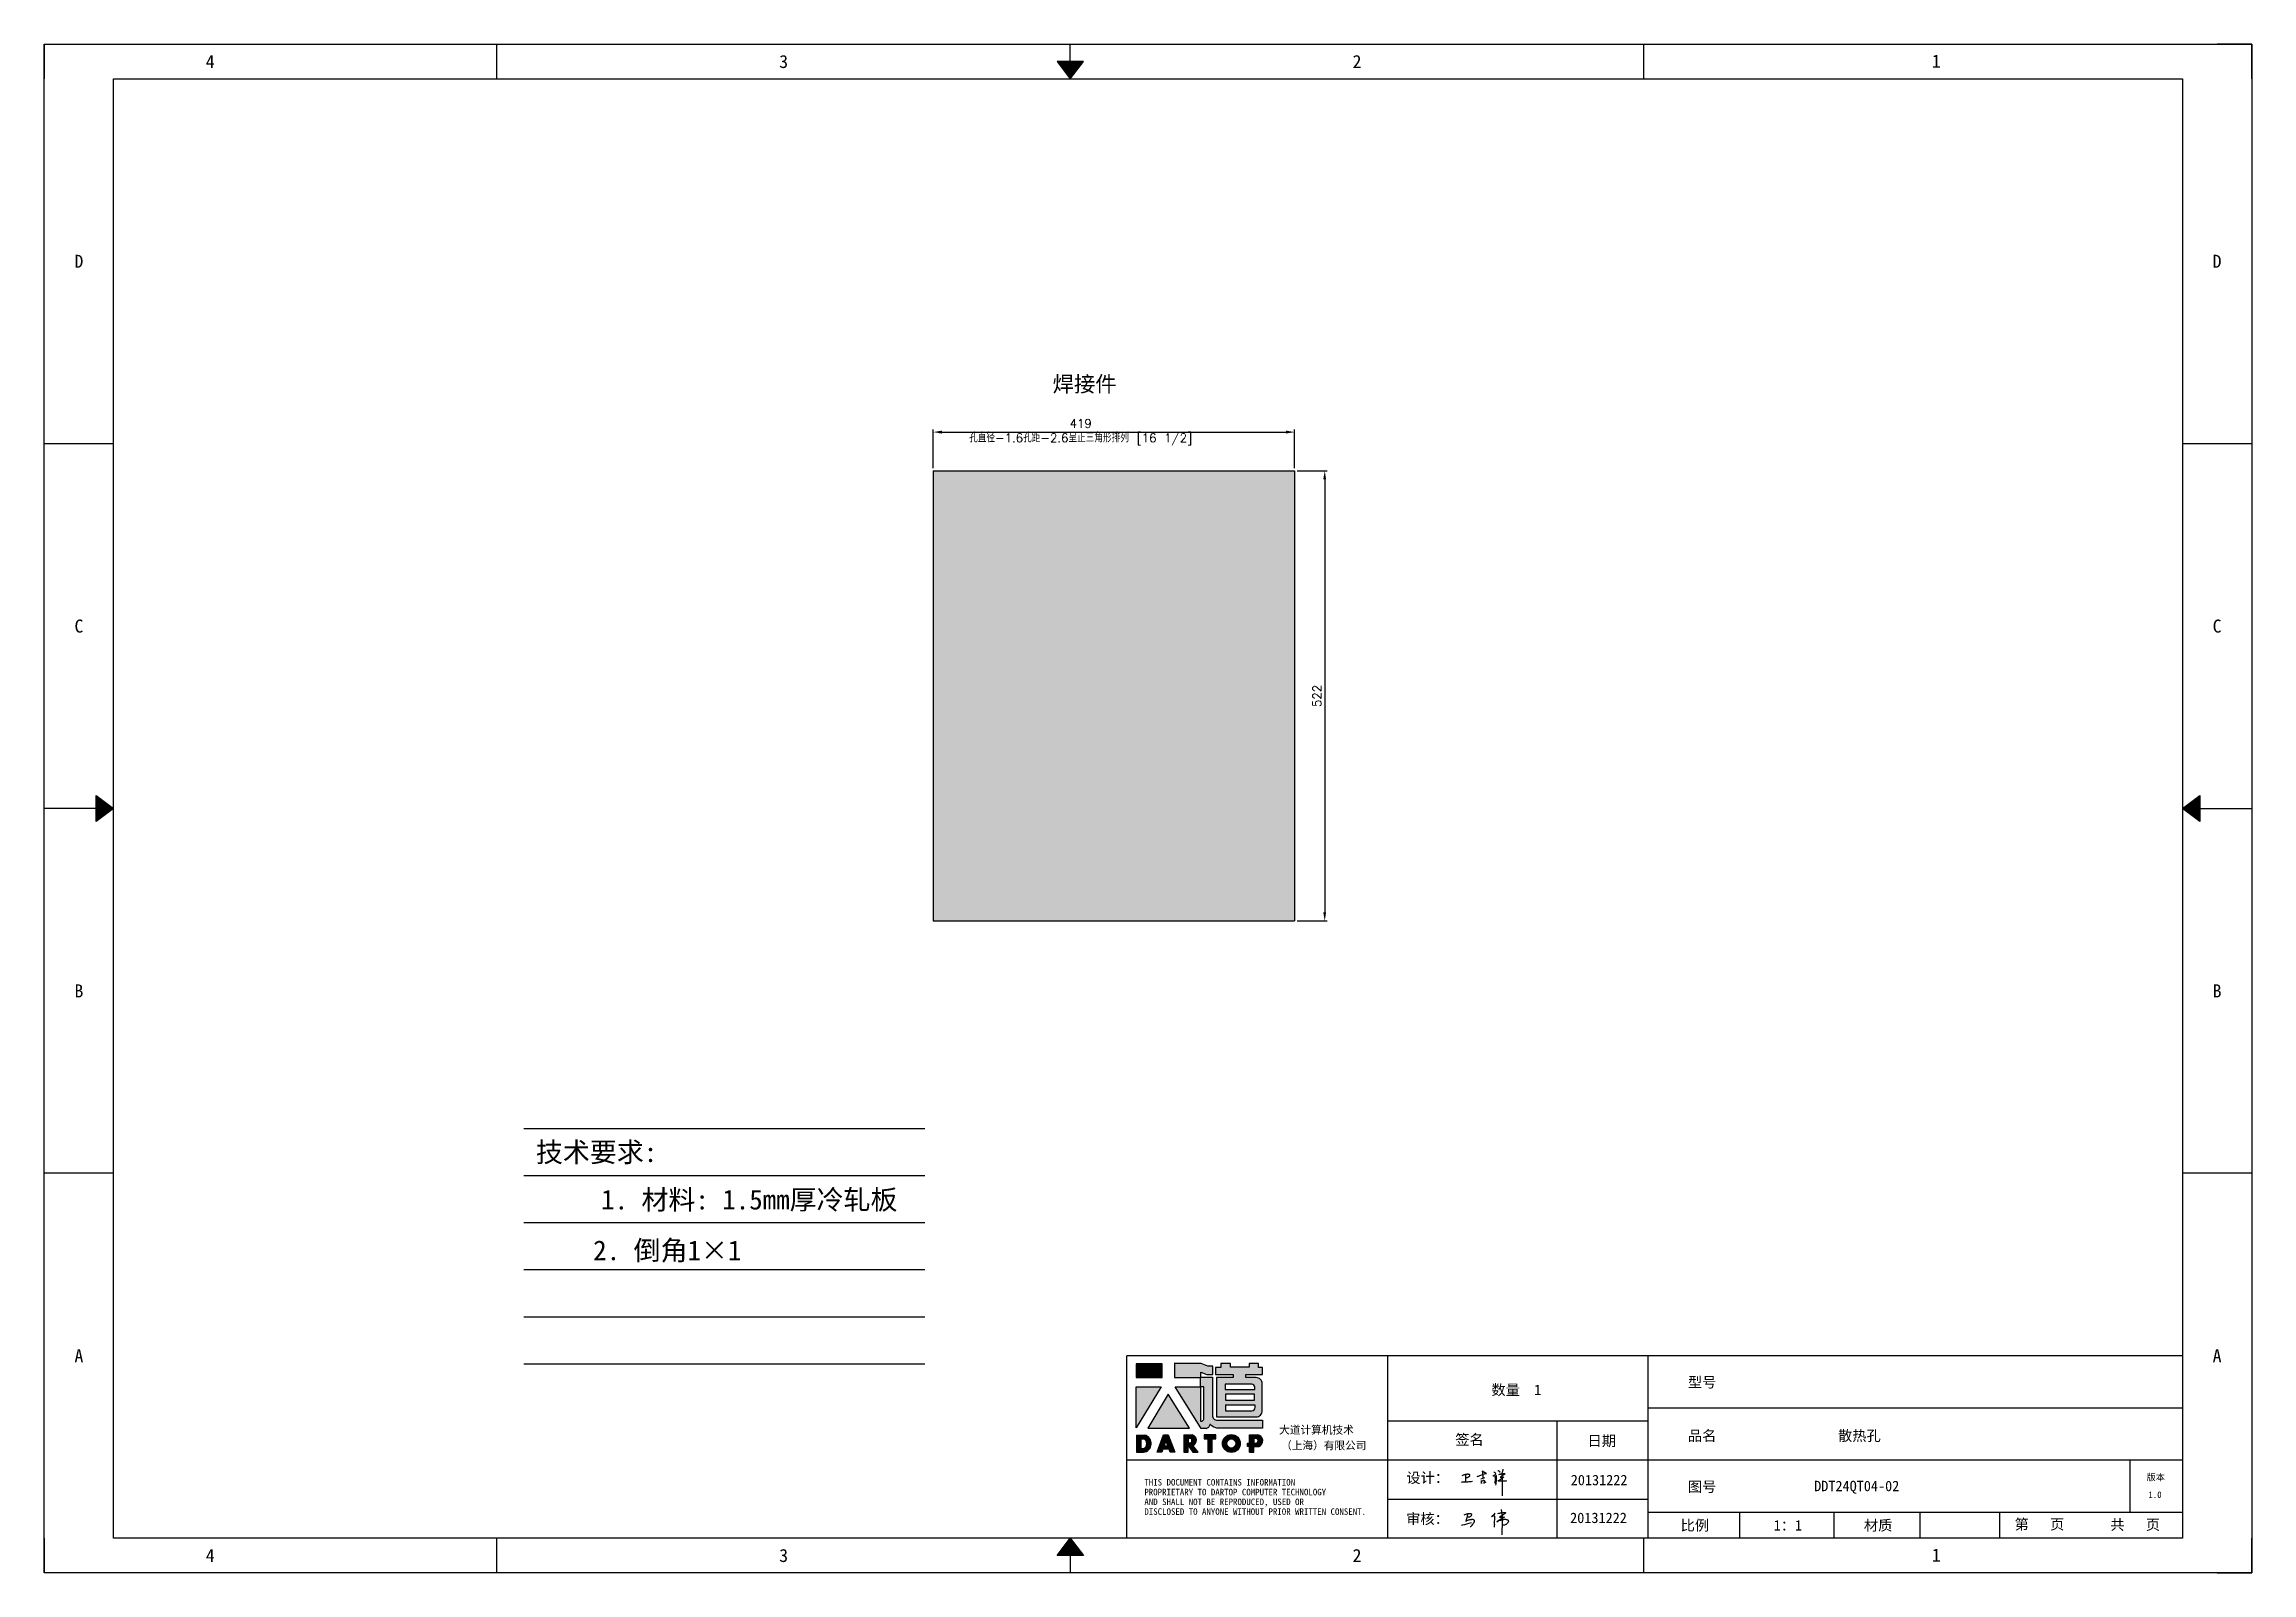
# Model space of a CAD drawing. Header units: millimetres. Extents: x 120943 to 145233, y 4425 to 40233.
# Drawn here: x 140189 to 142749, y 37698 to 39471 of the extents above; entities that cross this region are included whole.
import ezdxf
from ezdxf.enums import TextEntityAlignment as Align

# ---------------------------------------------------------------- set-up
doc = ezdxf.new("R2010")
doc.units = ezdxf.units.MM
doc.linetypes.add('DOT', pattern=[0.25, 0, -0.25])
doc.layers.add('4', color=7, linetype='Continuous')
doc.layers.add('print', color=30, linetype='Continuous')
doc.layers.add('dim', color=2, linetype='Continuous', lineweight=9)
doc.styles.add('Dartop', font='SIMFANG.TTF')
doc.styles.add('HZ', font='SimSun.ttf')
doc.styles.add('hzHT', font='SIMHEI.TTF')
doc.styles.get("Standard").update_dxf_attribs({"font": 'txt', "bigfont": 'gbcbig.shx'})
doc.dimstyles.new('2-small', dxfattribs={"dimtxt": 10, "dimasz": 10, "dimexe": 3, "dimexo": 3, "dimgap": 4, "dimtad": 1, "dimtxsty": 'Standard', "dimcen": 5, "dimazin": 0, "dimtfac": 1, "dimtmove": 0, "dimatfit": 3, "dimfxl": 1, "dimarcsym": 0})

msp = doc.modelspace()

# ---------------------------------------------------------------- texts
at = {"color": 0}
for s, height, style, p in [('4', 15.108, 'Dartop', (140381.804, 39451.025)), ('3', 15.108, 'Dartop', (141046.557, 39451.025)), ('2', 15.108, 'Dartop', (141711.31, 39451.025)), ('1', 15.108, 'Dartop', (142382.949, 39451.504)), ('D', 15.108, 'Dartop', (140229.554, 39219.369)), ('D', 15.108, 'Dartop', (142708.439, 39219.369)), ('焊接件', 18.1296, 'hzHT', (141395.525, 39077.075)), ('C', 15.108, 'Dartop', (140229.554, 38796.344)), ('C', 15.108, 'Dartop', (142708.439, 38796.344)), ('B', 15.108, 'Dartop', (140229.554, 38373.32)), ('B', 15.108, 'Dartop', (142708.439, 38373.32)), ('A', 15.108, 'Dartop', (140229.554, 37950.295)), ('A', 15.108, 'Dartop', (142708.439, 37950.295)), ('数量  1', 12.0864, 'hzHT', (141896.017, 37910.676)), ('型号', 12.0864, 'hzHT', (142111.429, 37919.551)), ('签名', 12.0864, 'hzHT', (141841.724, 37853.077)), ('日期', 12.0864, 'hzHT', (141995.086, 37851.589)), ('品名', 12.0864, 'hzHT', (142111.429, 37857.505)), ('散热孔', 12.0864, 'hzHT', (142293.73, 37857.534)), ('20131222', 12.0864, 'hzHT', (141991.984, 37806.151)), ('图号', 12.0864, 'hzHT', (142111.429, 37798.428)), ('DDT24QT04-02', 12.08642, 'hzHT', (142290.662, 37799.217)), ('版本', 7.554, 'hzHT', (142637.353, 37809.377)), ('1.0', 7.554, 'Dartop', (142636.444, 37789.188)), ('20131222', 12.0864, 'hzHT', (141991.265, 37762.295)), ('比例', 12.0864, 'hzHT', (142103.001, 37753.576)), ('1：1', 12.0864, 'hzHT', (142210.882, 37753.576)), ('材质', 12.0864, 'hzHT', (142315.501, 37753.576)), ('第   页', 12.0864, 'hzHT', (142502.469, 37754.83)), ('共   页', 12.0864, 'hzHT', (142613.493, 37754.39)), ('4', 15.108, 'Dartop', (140381.804, 37718.639)), ('3', 15.108, 'Dartop', (141046.557, 37718.639)), ('2', 15.108, 'Dartop', (141711.31, 37718.639)), ('1', 15.108, 'Dartop', (142382.949, 37719.118))]:
    msp.add_text(s, height=height, dxfattribs=dict(at, style=style)).set_placement(p, align=Align.MIDDLE_CENTER)
at = {"style": 'HZ'}
for s, p in [('技术要求:', (140829.712, 38186.336)), ('1. 材料: 1.5mm厚冷轧板                     ', (141170.567, 38131.306)), ('2. 倒角1×1         ', (140981.895, 38072.471))]:
    msp.add_text(s, height=22.932, dxfattribs=at).set_placement(p, align=Align.MIDDLE_CENTER)
at = {"color": 0, "style": 'hzHT'}
for s, height, p in [('THIS DOCUMENT CONTAINS INFORMATION', 7.55401, (141464.795, 37799.744)), ('设计：', 12.0864, (141768.507, 37802.721)), ('AND SHALL NOT BE REPRODUCED, USED OR', 7.55401, (141464.795, 37777.082)), ('PROPRIETARY TO DARTOP COMPUTER TECHNOLOGY', 7.55401, (141464.795, 37788.413)), ('DISCLOSED TO ANYONE WITHOUT PRIOR WRITTEN CONSENT.', 7.55401, (141464.795, 37765.751)), ('审核：', 12.0864, (141768.327, 37755.126))]:
    msp.add_text(s, height=height, dxfattribs=at).set_placement(p)
at = {"layer": '4', "color": 0, "style": 'hzHT'}
for s, p in [('大道计算机技术', (141621.033, 37859.744)), ('（上海）有限公司', (141623.314, 37841.677))]:
    msp.add_text(s, height=9.0648, dxfattribs=at).set_placement(p)

# ---------------------------------------------------------------- blocks, each defined once
blk = doc.blocks.new('*D1619')
at = {"layer": 'Defpoints', "color": 0}
for p in [(141639, 39021.3), (141220, 38976.4), (141639, 38976.4)]:
    blk.add_point(p, dxfattribs=at)
at = {"layer": 'dim', "color": 0, "lineweight": -2}
for p, q in [((141220, 38979.4), (141220, 39024.3)), ((141230, 39021.3), (141629, 39021.3)), ((141639, 38979.4), (141639, 39024.3))]:
    blk.add_line(p, q, dxfattribs=at)
at = {"layer": 'dim', "color": 0}
for points in [[(141230, 39023), (141230, 39019.6), (141220, 39021.3)], [(141629, 39023), (141629, 39019.6), (141639, 39021.3)]]:
    blk.add_solid(points, dxfattribs=at)
at = {"layer": 'dim', "color": 0, "insert": (141391, 39021.3), "char_height": 10, "attachment_point": 5}
blk.add_mtext('419\\P孔直径-1.6孔距-2.6呈正三角形排列 [16 1/2]', dxfattribs=at)
blk = doc.blocks.new('*D1620')
at = {"layer": 'Defpoints', "color": 0}
for p in [(141639, 38976.4), (141639, 38454.4), (141673.9, 38454.4)]:
    blk.add_point(p, dxfattribs=at)
at = {"layer": 'dim', "color": 0, "lineweight": -2}
for p, q in [((141642, 38976.4), (141676.9, 38976.4)), ((141673.9, 38966.4), (141673.9, 38464.4)), ((141642, 38454.4), (141676.9, 38454.4))]:
    blk.add_line(p, q, dxfattribs=at)
at = {"layer": 'dim', "color": 0}
for points in [[(141672.2, 38966.4), (141675.5, 38966.4), (141673.9, 38976.4)], [(141672.2, 38464.4), (141675.5, 38464.4), (141673.9, 38454.4)]]:
    blk.add_solid(points, dxfattribs=at)
at = {"layer": 'dim', "color": 0, "insert": (141664.9, 38715.4), "char_height": 10, "attachment_point": 5, "rotation": 90}
blk.add_mtext('522', dxfattribs=at)
blk = doc.blocks.new('*U527')
at = {"color": 254, "linetype": 'Continuous', "extrusion": (0, 0, -1)}
for points in [[(-17, 0.333), (-16.812, 0.25), (-17, 0.5)], [(-17, 0.333), (-17.188, 0.25), (-16.812, 0.25)], [(-17, 0.333), (-17, 0.5), (-17.188, 0.25)]]:
    blk.add_solid(points, dxfattribs=at)
blk = doc.blocks.new('*U526')
at = {"color": 254, "linetype": 'Continuous', "extrusion": (0, 0, -1)}
for points in [[(-33.167, 11), (-33, 11), (-33.25, 11.188)], [(-33.167, 11), (-33.25, 11.188), (-33.25, 10.812)], [(-33.167, 11), (-33.25, 10.812), (-33, 11)]]:
    blk.add_solid(points, dxfattribs=at)
blk = doc.blocks.new('*U528')
at = {"color": 254, "linetype": 'Continuous'}
for points in [[(17, 21.667), (17.188, 21.75), (16.812, 21.75)], [(17, 21.667), (16.812, 21.75), (17, 21.5)], [(17, 21.667), (17, 21.5), (17.188, 21.75)]]:
    blk.add_solid(points, dxfattribs=at)
blk = doc.blocks.new('*U525')
at = {"color": 254, "linetype": 'Continuous', "extrusion": (0, 0, -1)}
for points in [[(-0.833, 11), (-0.75, 10.812), (-0.75, 11.188)], [(-0.833, 11), (-0.75, 11.188), (-1, 11)], [(-0.833, 11), (-1, 11), (-0.75, 10.812)]]:
    blk.add_solid(points, dxfattribs=at)
blk = doc.blocks.new('dadao')
for p, q in [((48, 19.2), (44.9, 10.4)), ((44.9, 10.4), (51.2, 10.4)), ((51.2, 10.4), (48, 19.2))]:
    blk.add_line(p, q)
for points in [[(41.8, 121.6), (41.8, 143.7), (-0.4, 143.7), (-0.4, 121.6), (41.8, 121.6)], [(104.8, 122), (104.8, 130.3), (114.1, 126.3), (124.2, 126.3), (124.2, 139.6), (115.9, 139.6), (105.1, 143.9), (61.5, 143.9)], [(61.7, 144), (61.7, 121.3), (103.9, 121.3)], [(113.4, 38.7), (105.1, 38.7), (63, 106.5), (103.9, 106.5), (103.9, 120.9), (103.9, 121.3)], [(109.7, 53.6), (109.7, 106.2), (104.3, 106.2), (104.3, 50.4), (106.6, 50.4)], [(144.6, 94.4), (144.6, 84.8), (192, 84.8), (192, 94.1), (144.9, 94.1)], [(120.2, 45), (119.5, 45), (119.5, 44.6)], [(0, 28), (0, 0), (11.8, 0)], [(0.1, 28), (14, 28)], [(7.1, 21.8), (7.1, 6.1), (12, 6.1)], [(7.1, 21.8), (11.4, 21.8)], [(76.8, 28.2), (76.8, 0), (84.1, 0), (84.1, 11.1), (91.6, -0.1), (100.3, -0.1), (91.7, 11.1)], [(76.8, 28.2), (90.6, 28.2)], [(84, 22.7), (84, 15.3), (87.2, 15.3)], [(84, 22.7), (87.3, 22.7)], [(183.7, 0), (183.7, 9.6), (180.6, 9.6), (180.6, 14.9), (183.8, 14.9), (183.8, 28.1), (196.1, 28.1), (196.5, 28.1)], [(183.7, 0), (190.9, 0), (190.9, 9.6), (198.8, 9.6)], [(194.9, 22.3), (190.8, 22.3), (190.8, 15), (194.4, 15)]]:
    blk.add_lwpolyline(points)
blk.add_lwpolyline([(137.1, 144.2), (137.1, 137.9), (128.3, 137.9), (128.3, 126.5), (157.3, 126.5), (157.3, 121.5), (130.3, 121.5), (130.3, 57.5), (194.4, 57.5, 0.414214), (204.4, 67.5), (204.4, 111.3, 0.414214), (194.4, 121.3), (177.5, 121.3), (177.5, 126.3), (204.7, 126.3), (204.7, 137.7), (198.2, 137.7), (198.2, 143.9), (183.3, 143.9), (183.3, 138), (153, 138), (153, 144.2), (137.1, 144.2)], format="xyb", close=True)
for points in [[(104.8, 122), (123.4, 122), (123.4, 60, 0.414214), (131.4, 52), (204.8, 52), (204.8, 39.1), (131.7, 39.1)], [(144.3, 110.8), (144.3, 101.8), (192.3, 101.8), (192.3, 105.5, 0.414214), (187.3, 110.5), (144.3, 110.5)], [(144.6, 77), (144.6, 67.5), (187.6, 67.5, 0.414214), (192.6, 72.5), (192.6, 76.4), (144.6, 76.4)]]:
    blk.add_lwpolyline(points, format="xyb")
for points in [[(-0.3, 106.2), (40.4, 106.2), (-0.3, 39.7), (-0.3, 106.2)], [(51.7, 94.1), (18.4, 39.3), (86.2, 39.3)], [(43.8, 28.2), (51.8, 28.2), (62.6, -0.1), (55, -0.1), (53.2, 5), (42.9, 5), (41.1, 0), (33.6, 0)], [(110, 28.1), (110, 21.9), (116, 21.9), (116, -0.1), (123.2, -0.1), (123.2, 22), (129.2, 22), (129.2, 28.1), (110, 28.1)]]:
    blk.add_lwpolyline(points, close=True)
for radius in [14.5, 7.44]:
    blk.add_circle((154.2, 14.2), radius)
for centre, radius, start, end in [((99.2, 60.7), 12.6, 305.6399, 325.969), ((111.6, 46.7), 8.19, 282.9811, 347.6627), ((136, 61.7), 22.9, 226.7358, 259.3209), ((8.5, 13.9), 8.49, 294.2143, 69.7177), ((9.6, 14.2), 14.4, 278.6604, 72.3203), ((86.4, 19), 3.8, 282.527, 76.7196), ((88.6, 19.4), 8.95, 290.6073, 77.2124), ((193.7, 18.7), 3.8, 280.9891, 72.5513), ((195.7, 18.6), 9.51, 288.8959, 85.2442)]:
    blk.add_arc(centre, radius, start, end)
blk = doc.blocks.new('h')
for p, q in [((20768.1, -2360.9), (20773, -2359.1)), ((20769.5, -2366.9), (20769.8, -2370.6)), ((20769.8, -2370.6), (20770.9, -2378)), ((20770.9, -2378), (20771.5, -2370.6)), ((20772.4, -2369.3), (20774.9, -2367.8)), ((20773, -2359.1), (20784.1, -2355.2)), ((20773.3, -2331.8), (20775.3, -2338.7)), ((20789.1, -2340.9), (20773.5, -2331.9)), ((20775.3, -2338.7), (20775.6, -2351.2)), ((20775.6, -2351.2), (20775.5, -2357.3)), ((20782.2, -2369.2), (20780, -2377.1)), ((20780, -2377.1), (20788.3, -2371.3)), ((20780.1, -2366.4), (20780.8, -2366.4)), ((20781.9, -2367.4), (20782.2, -2369.2)), ((20845.7, -2343.5), (20848.4, -2353)), ((20848.9, -2370.3), (20847.9, -2424)), ((20848.4, -2353), (20848.9, -2370.3))]:
    blk.add_line(p, q)
for points in [[(20696.6, -2372.4, 0.002073), (20710.6, -2371.9, 0.016137), (20719.6, -2371.3, 0.008314), (20736.9, -2369.3)], [(20699.1, -2348.2, -0.029745), (20704.6, -2345.4, -0.046842), (20708.4, -2344.2, -0.00919), (20714.3, -2343, -0.018517), (20717.2, -2342.5, -0.037841), (20720.3, -2342.4, -0.039541), (20723.2, -2342.8, -0.149785), (20726, -2344.3, -0.204935), (20726.9, -2346.6, -0.074872), (20726.5, -2348.3, -0.061615), (20725.6, -2350.3, -0.034204), (20723.8, -2352.6, -0.045776), (20722.3, -2354.1, -0.054985), (20720.4, -2355.3, -0.036348), (20717.3, -2356.5, -0.067752), (20715.7, -2356.8, -0.043553), (20713.2, -2356.7)], [(20755, -2351.9, -0.024077), (20759.9, -2350.1, -0.013147), (20768.7, -2346.5, -0.00522), (20775.4, -2344.1, -0.018517), (20777.3, -2343.4, -0.008274), (20786.3, -2341, -0.039541), (20788.3, -2340.8, -0.079216), (20789.4, -2341, -0.204935)], [(20813.5, -2350.1, 0.007348), (20815.9, -2348.7, 0.008421), (20818, -2347.3, 0.009459), (20819.7, -2346.2, -0.016325), (20820.7, -2345.5, -0.173771), (20821.8, -2345.3, -0.085159), (20823.9, -2346, -0.125883), (20826, -2347.9, -0.160659), (20826.6, -2350.1, -0.010447), (20826.5, -2352.3, -0.008247), (20826.2, -2355.1, -0.002698), (20825.3, -2374, 0.001562), (20823.9, -2383.7, 0.016137)], [(20816.8, -2335, -0.053561), (20819.6, -2336.1, -0.075272), (20821.3, -2337.3, -0.005295), (20822.5, -2338.5, -0.009337), (20823.1, -2339.1, -0.026146), (20823.7, -2339.8, -0.016644), (20824.5, -2340.9)], [(20832.1, -2329.2, -0.053561), (20834.9, -2330.3, -0.075272), (20836.7, -2331.5, -0.005295), (20837.8, -2332.6, -0.009337), (20838.5, -2333.3, -0.026146), (20839, -2334, -0.016644), (20839.8, -2335.1)], [(20836, -2343.7, -0.02797), (20842.1, -2342.6, -0.048868), (20845.6, -2342.2, -0.00919), (20851.1, -2341.4, -0.018517), (20853.9, -2341.1, -0.037841), (20856.7, -2341.2, -0.039541), (20859.4, -2341.6, -0.018282), (20840.6, -2354.7, -0.000937)], [(20847.6, -2340.2, 0.021784), (20849.6, -2335.9, 0.028296), (20850.8, -2332.4, 0.008136), (20851.9, -2328.2, 0.028913), (20852.2, -2327, 0.08193), (20852.1, -2325.9, 0.075058), (20851.7, -2324.7, 0.275043)]]:
    blk.add_lwpolyline(points, format="xyb")
for points in [[(20711.3, -2343.5), (20711.3, -2343.5), (20711.5, -2355.8), (20710.7, -2368), (20710.6, -2371.9)], [(20821.5, -2350.6), (20822.4, -2359.2), (20822.2, -2364.9), (20821.7, -2369), (20821.3, -2376.3), (20823.6, -2368.5), (20827.2, -2366.3), (20829.5, -2366.3)], [(20840.6, -2354.7), (20850, -2354.7), (20855, -2354.3), (20845.9, -2361.1), (20840.5, -2364), (20833, -2367.5), (20863.2, -2367.4), (20865.9, -2367.3)]]:
    blk.add_lwpolyline(points)
for centre, radius, start, end in [((20773.7, -2371.2), 2.3, 121.9907, 163.60158), ((20787.5, -2406), 40.3, 100.61827, 108.24823), ((20780.8, -2367.6), 1.15, 9.4675, 90)]:
    blk.add_arc(centre, radius, start, end)

# ---------------------------------------------------------------- dimensions: what is measured, and where the dimension line sits
at = {"layer": 'dim'}
dim = msp.add_linear_dim(base=(141639.003, 39021.311), p1=(141220.003, 38976.394), p2=(141639.003, 38976.394), text='<>孔直径-1.6孔距-2.6呈正三角形排列[]', dimstyle='2-small', override={"dimpost": '\\X'}, dxfattribs=at)
dim.commit()
dim.dimension.update_dxf_attribs({"geometry": '*D1619', "text_midpoint": (141391.003, 39021.311), "dimtype": 160})
dim = msp.add_linear_dim(base=(141673.876, 38454.394), p1=(141639.003, 38976.394), p2=(141639.003, 38454.394), angle=90, dimstyle='2-small', override={"dimpost": '\\X'}, dxfattribs=at)
dim.commit()
dim.dimension.update_dxf_attribs({"geometry": '*D1620', "text_midpoint": (141664.876, 38715.394)})

# ---------------------------------------------------------------- hatches: boundary and pattern name
for points in [[(141485.363, 37940.939), (141455.228, 37940.939), (141455.228, 37925.195), (141485.363, 37925.195)], [(141484.393, 37914.179), (141455.309, 37914.179), (141455.309, 37866.693)], [(141492.455, 37905.561), (141468.68, 37866.376), (141517.092, 37866.376)], [(141547.831, 37858.359), (141534.073, 37858.359), (141534.073, 37853.994), (141538.366, 37853.994), (141538.366, 37838.264), (141543.505, 37838.264), (141543.505, 37854.004), (141547.831, 37854.004)]]:
    msp.add_hatch(color=0).paths.add_polyline_path(points)
h = msp.add_hatch(color=0)
h.paths.add_polyline_path([(141530.397, 37931.371), (141537.048, 37928.497), (141544.238, 37928.497), (141544.238, 37938.014), (141538.306, 37938.014), (141530.577, 37941.067), (141499.602, 37941.067), (141499.602, 37924.972), (141529.74, 37924.972), (141529.74, 37924.646), (141529.74, 37914.359), (141500.515, 37914.359), (141530.575, 37865.983), (141536.527, 37865.983, 0.27937482), (141540.872, 37870.209), (141540.872, 37870.431), (141541.397, 37870.431, 0.14314537), (141549.592, 37866.261), (141601.826, 37866.261), (141601.826, 37875.436), (141549.37, 37875.436, -0.41421356), (141543.656, 37881.149), (141543.656, 37925.48), (141530.397, 37925.48)])
h.paths.add_polyline_path([(141530.044, 37914.153), (141533.873, 37914.153), (141533.873, 37876.606, -0.08893574), (141531.654, 37874.324), (141530.03, 37874.324)], flags=16)
h = msp.add_hatch(color=0)
h.paths.add_polyline_path([(141601.736, 37936.682), (141597.089, 37936.682), (141597.089, 37941.103), (141586.466, 37941.103), (141586.466, 37936.903), (141564.778, 37936.903), (141564.778, 37941.324), (141553.42, 37941.324), (141553.42, 37936.821), (141547.144, 37936.821), (141547.144, 37928.67), (141567.855, 37928.67), (141567.855, 37925.066), (141548.556, 37925.066), (141548.556, 37879.426), (141594.373, 37879.426, 0.41421356), (141601.514, 37886.568), (141601.514, 37917.823, 0.41421356), (141594.373, 37924.965), (141582.261, 37924.965), (141582.261, 37928.502), (141601.736, 37928.502)])
h.paths.add_polyline_path([(141589.313, 37917.228, -0.41421356), (141592.884, 37913.657), (141592.884, 37911.038), (141558.582, 37911.038), (141558.582, 37917.228)], flags=16)
h.paths.add_polyline_path([(141592.662, 37905.511), (141592.662, 37898.88), (141558.803, 37898.88), (141558.803, 37905.511)], flags=16)
h.paths.add_polyline_path([(141593.105, 37892.911), (141593.105, 37890.071, -0.41421356), (141589.534, 37886.5), (141558.803, 37886.5), (141558.803, 37892.911)], flags=16)
h = msp.add_hatch(color=0)
h.paths.add_polyline_path([(141465.5, 37858.287), (141455.523, 37858.287), (141455.523, 37838.324), (141463.926, 37838.324, 0.79301591)])
h.paths.add_polyline_path([(141464.074, 37842.696), (141460.585, 37842.696), (141460.585, 37853.915), (141463.689, 37853.915, -0.67136089)], flags=16)
h = msp.add_hatch(color=0)
h.paths.add_polyline_path([(141492.53, 37858.451), (141486.836, 37858.451), (141479.513, 37838.303), (141484.907, 37838.303), (141486.176, 37841.874), (141493.483, 37841.874), (141494.78, 37838.26), (141500.217, 37838.26)])
h.paths.add_polyline_path([(141492.087, 37845.722), (141487.56, 37845.722), (141489.782, 37852.054)], flags=16)
h = msp.add_hatch(color=0)
h.paths.add_polyline_path([(141520.208, 37858.437), (141510.395, 37858.437), (141510.395, 37838.292), (141515.581, 37838.292), (141515.581, 37846.278), (141520.911, 37838.22), (141527.177, 37838.22), (141521.043, 37846.227, 0.74405494)])
h.paths.add_polyline_path([(141515.533, 37849.26), (141515.533, 37854.55), (141517.851, 37854.55, -0.79680897), (141517.816, 37849.26)], flags=16)
h = msp.add_hatch(color=0)
h.paths.add_polyline_path([(141555.311, 37848.437, 1), (141575.997, 37848.437, 1)])
h.paths.add_polyline_path([(141570.967, 37848.437, -1), (141560.34, 37848.437, -1)], flags=16)
h = msp.add_hatch(color=0)
h.paths.add_polyline_path([(141595.838, 37858.389), (141595.541, 37858.389), (141586.793, 37858.389), (141586.793, 37848.988), (141584.472, 37848.988), (141584.472, 37845.171), (141586.756, 37845.171), (141586.756, 37838.327), (141591.863, 37838.327), (141591.863, 37845.198), (141597.474, 37845.198, 0.81230381)])
h.paths.add_polyline_path([(141591.787, 37849.014), (141591.787, 37854.272), (141594.693, 37854.272, -0.77821343), (141594.396, 37849.014)], flags=16)
at = {"layer": 'dim'}
h = msp.add_hatch(dxfattribs=at)
h.set_pattern_fill('HEX', color=256, style=0)
h.set_pattern_definition([(0, (0, 0), (0, 5.49926), [3.175, -6.35]), (120, (0, 0), (-4.76249886, -2.74963), [3.175, -6.35]), (60, (3.175, 0), (-4.76249886, 2.74963), [3.175, -6.35])])
h.paths.add_polyline_path([(141639.003, 38976.394), (141220.003, 38976.394), (141220.003, 38786.701), (141220.003, 38454.394), (141639.003, 38454.394)])

# ---------------------------------------------------------------- linework, layer by layer
at = {"color": 0, "linetype": 'DOT'}
for p, q in [((140189.266, 39471.169), (142708.439, 39471.169)), ((140189.266, 37738.783), (140189.266, 39430.881)), ((142748.727, 39430.881), (142748.727, 37738.783)), ((142708.439, 37698.495), (140189.266, 37698.495))]:
    msp.add_line(p, q, dxfattribs=at)
at = {"color": 0}
for p, q in [((140189.266, 39471.169), (140189.266, 39430.881)), ((140189.266, 39471.169), (140189.266, 39471.169)), ((140714.18, 39430.881), (140714.18, 39471.169)), ((141378.933, 39451.025), (141378.933, 39471.169)), ((142043.686, 39430.881), (142043.686, 39471.169)), ((142748.727, 39471.169), (142708.439, 39471.169)), ((142748.727, 39430.881), (142748.727, 39471.169)), ((140269.843, 37738.783), (140269.843, 39430.881)), ((140269.843, 39430.881), (142668.151, 39430.881)), ((142668.151, 39430.881), (142668.151, 37738.783)), ((140269.843, 39007.857), (140189.266, 39007.857)), ((142748.727, 39007.857), (142668.151, 39007.857)), ((140249.698, 38584.832), (140189.266, 38584.832)), ((142688.295, 38584.832), (142748.727, 38584.832)), ((140269.843, 38161.807), (140189.266, 38161.807)), ((142748.727, 38161.807), (142668.151, 38161.807)), ((142668.151, 37950.295), (141444.401, 37950.295)), ((141444.401, 37738.783), (141444.401, 37950.295)), ((141746.562, 37950.295), (141746.562, 37738.783)), ((142048.722, 37738.783), (142048.722, 37950.295)), ((142048.722, 37889.863), (142668.151, 37889.863)), ((141746.562, 37874.755), (142048.722, 37874.755)), ((141942.966, 37874.755), (141942.966, 37738.783)), ((141444.401, 37829.431), (141746.562, 37829.431)), ((141746.562, 37829.431), (142668.151, 37829.431)), ((142607.719, 37768.999), (142607.719, 37829.431)), ((141746.562, 37784.107), (142048.722, 37784.107)), ((142048.722, 37768.999), (142668.151, 37768.999)), ((142155.03, 37738.783), (142155.03, 37768.999)), ((142264.587, 37738.783), (142264.587, 37768.999)), ((142364.184, 37738.783), (142364.184, 37768.999)), ((142456.639, 37738.783), (142456.639, 37768.999)), ((140189.266, 37738.783), (140189.266, 37698.495)), ((142668.151, 37738.783), (140269.843, 37738.783)), ((140714.18, 37698.495), (140714.18, 37738.783)), ((142043.686, 37698.495), (142043.686, 37738.783)), ((142748.727, 37698.495), (142748.727, 37738.783)), ((141378.933, 37718.639), (141378.933, 37698.495)), ((140189.266, 37698.495), (140189.266, 37698.495)), ((142708.439, 37698.495), (142748.727, 37698.495))]:
    msp.add_line(p, q, dxfattribs=at)
for p, q in [((141220.003, 38976.394), (141639.003, 38976.394)), ((141220.003, 38976.394), (141220.003, 38454.394)), ((141220.003, 38976.394), (141220.003, 38786.701)), ((141639.003, 38976.394), (141639.003, 38454.394)), ((141220.003, 38783.587), (141220.003, 38454.394)), ((141220.003, 38454.394), (141639.003, 38454.394)), ((141876.326, 37759.449), (141873.357, 37757.842)), ((141878.463, 37760.591), (141876.326, 37759.449)), ((141876.449, 37762.993), (141880.224, 37762.993)), ((141882.237, 37763.176), (141878.463, 37760.591)), ((141878.599, 37771.953), (141879.466, 37764.712)), ((141879.607, 37759.365), (141879.287, 37742.725)), ((141879.466, 37764.712), (141879.607, 37759.365)), ((141880.224, 37762.993), (141882.237, 37763.176))]:
    msp.add_line(p, q)
for points in [[(141378.933, 39430.881), (141394.041, 39451.025), (141363.825, 39451.025), (141378.933, 39430.881)], [(140269.843, 38584.832), (140249.698, 38569.724), (140249.698, 38599.94), (140269.843, 38584.832)], [(142668.151, 38584.832), (142688.295, 38599.94), (142688.295, 38569.724), (142668.151, 38584.832)], [(141378.933, 37738.783), (141394.041, 37718.639), (141363.825, 37718.639), (141378.933, 37738.783)]]:
    msp.add_lwpolyline(points, close=True, dxfattribs=at)
for points in [[(141835.624, 37765.606, -0.02974503), (141837.352, 37766.471, -0.04684215), (141838.521, 37766.847, -0.00919025), (141840.346, 37767.216, -0.01851715), (141841.261, 37767.349, -0.03784064), (141842.205, 37767.378, -0.03954126), (141843.102, 37767.267, -0.14978519), (141843.978, 37766.788, -0.20493524), (141844.247, 37766.095, -0.07487171), (141844.145, 37765.548, -0.06161465), (141843.847, 37764.941, -0.0342039), (141843.306, 37764.228, -0.04577587), (141842.823, 37763.766, -0.05498501), (141842.238, 37763.398, -0.03634791), (141841.269, 37763.013, -0.06775206), (141840.783, 37762.929, -0.04355337), (141840.02, 37762.969)], [(141873.357, 37757.842, -0.02974503), (141876.052, 37759.192, -0.04684215), (141877.877, 37759.779, -0.00919025), (141880.723, 37760.355, -0.01851715), (141882.15, 37760.561, -0.03784064), (141883.623, 37760.607, -0.03954126), (141885.023, 37760.434, -0.14978519), (141886.39, 37759.687, -0.20493524), (141886.809, 37758.605, -0.07487171), (141886.649, 37757.752, -0.06161465), (141886.185, 37756.806, -0.0342039), (141885.342, 37755.694, -0.04577587), (141884.587, 37754.972, -0.05498501), (141883.674, 37754.399, -0.03634791), (141882.162, 37753.797, -0.06775206), (141881.405, 37753.667, -0.04355337), (141880.215, 37753.728)], [(141874.595, 37767.447, -0.02797026), (141877.036, 37767.898, -0.04886788), (141878.451, 37768.049, -0.00919025), (141880.676, 37768.379, -0.01851715), (141881.788, 37768.481, -0.03784064), (141882.929, 37768.457, -0.03954126), (141884.004, 37768.266, -0.01828189), (141876.449, 37762.993, -0.0009369)]]:
    msp.add_lwpolyline(points, format="xyb")
msp.add_lwpolyline([(141839.432, 37767.04), (141839.432, 37767.04), (141838.855, 37763.5), (141837.904, 37760.172), (141837.282, 37758.129)])
for centre, radius, start, end in [((141831.205, 37759.985), 6.385, 281.076982, 291.212632), ((141690.804, 38329.888), 593.276, 283.91895, 284.971512), ((141847.04, 37741.24), 19.504, 113.202449, 120.017497), ((141842.462, 37751.92), 7.885, 102.47486, 113.202449), ((141853.888, 37700.275), 60.779, 100.36867, 102.47486), ((141841.192, 37756.995), 5.03, 283.816254, 294.030509), ((141845.645, 37745.327), 14.979, 96.125337, 100.36867), ((141842.265, 37754.507), 2.32, 294.836428, 309.901134), ((141811.335, 37783.042), 44.385, 316.919563, 320.58866), ((141844.846, 37752.764), 7.499, 87.457037, 96.125337), ((141844.874, 37753.393), 6.87, 78.399567, 87.457037), ((141836.486, 37761.482), 11.285, 324.094808, 331.378357), ((141845.845, 37758.119), 2.045, 44.324655, 78.399567), ((141845.245, 37757.053), 1.508, 319.573073, 337.48549), ((141841.093, 37760.372), 6.777, 324.910666, 333.348429), ((141844.389, 37759.141), 3.301, 326.76781, 340.871018), ((141846.496, 37758.755), 1.134, 357.998393, 44.324655), ((141845.388, 37758.794), 2.243, 340.871018, 357.998393), ((141852.469, 37789.571), 29.831, 299.265464, 300.9495), ((141920.05, 37539.523), 230.333, 102.46592, 103.2053), ((141763.086, 37874.863), 152.514, 313.366132, 315.296084), ((142352.052, 37681.928), 486.8, 171.410173, 171.768083), ((141870.353, 37763.451), 0.975, 52.375745, 91.291159), ((141012.561, 37791.119), 858.927, 357.565664, 358.057278), ((141870.018, 37763.603), 1.118, 357.196828, 33.705179), ((141844.863, 37765.25), 26.332, 352.912546, 354.802684), ((141854.741, 37764.351), 16.413, 354.802684, 357.196828)]:
    msp.add_arc(centre, radius, start, end)
at = {"layer": 'Defpoints'}
for p, q in [((140745.258, 38213.892), (141210.296, 38213.892)), ((140745.258, 38159.292), (141210.296, 38159.292)), ((140745.258, 38159.292), (141210.296, 38159.292)), ((140745.258, 38104.692), (141210.296, 38104.692)), ((140745.258, 38050.092), (141210.296, 38050.092)), ((140745.258, 37995.492), (141210.296, 37995.492)), ((140745.258, 37940.892), (141210.296, 37940.892))]:
    msp.add_line(p, q, dxfattribs=at)
at = {"layer": 'print'}
msp.add_lwpolyline([(140189.266, 39471.169), (142748.727, 39471.169), (142748.727, 37698.495), (140189.266, 37698.495)], close=True, dxfattribs=at)

# ---------------------------------------------------------------- block references
at = {"color": 0, "linetype": 'Continuous', "xscale": 80.57610619627711, "yscale": 80.57610619687368, "zscale": 80.57610619687446}
for name, p in [('*U528', (140009.139, 37698.495)), ('*U525', (140189.266, 37698.495)), ('*U526', (140009.139, 37698.495)), ('*U527', (140009.139, 37698.495))]:
    msp.add_blockref(name, p, dxfattribs=at)
at = {"color": 0}
for name, p, xscale, yscale, zscale in [('dadao', (141455.523, 37838.324), 0.7141973048657924, 0.7141973049202118, 0.7141973049268417), ('h', (135418.742, 38539.03), 0.3098964079397265, 0.3098964079412326, 0.3098964079411201)]:
    msp.add_blockref(name, p, dxfattribs=dict(at, xscale=xscale, yscale=yscale, zscale=zscale))

msp.set_redraw_order([(e.dxf.handle, doc.entitydb.next_handle()) for e in msp.query("TEXT MTEXT ATTDEF DIMENSION ARC_DIMENSION")])  # texts and dimensions are drawn at this point

doc.saveas('drawing.dxf')
